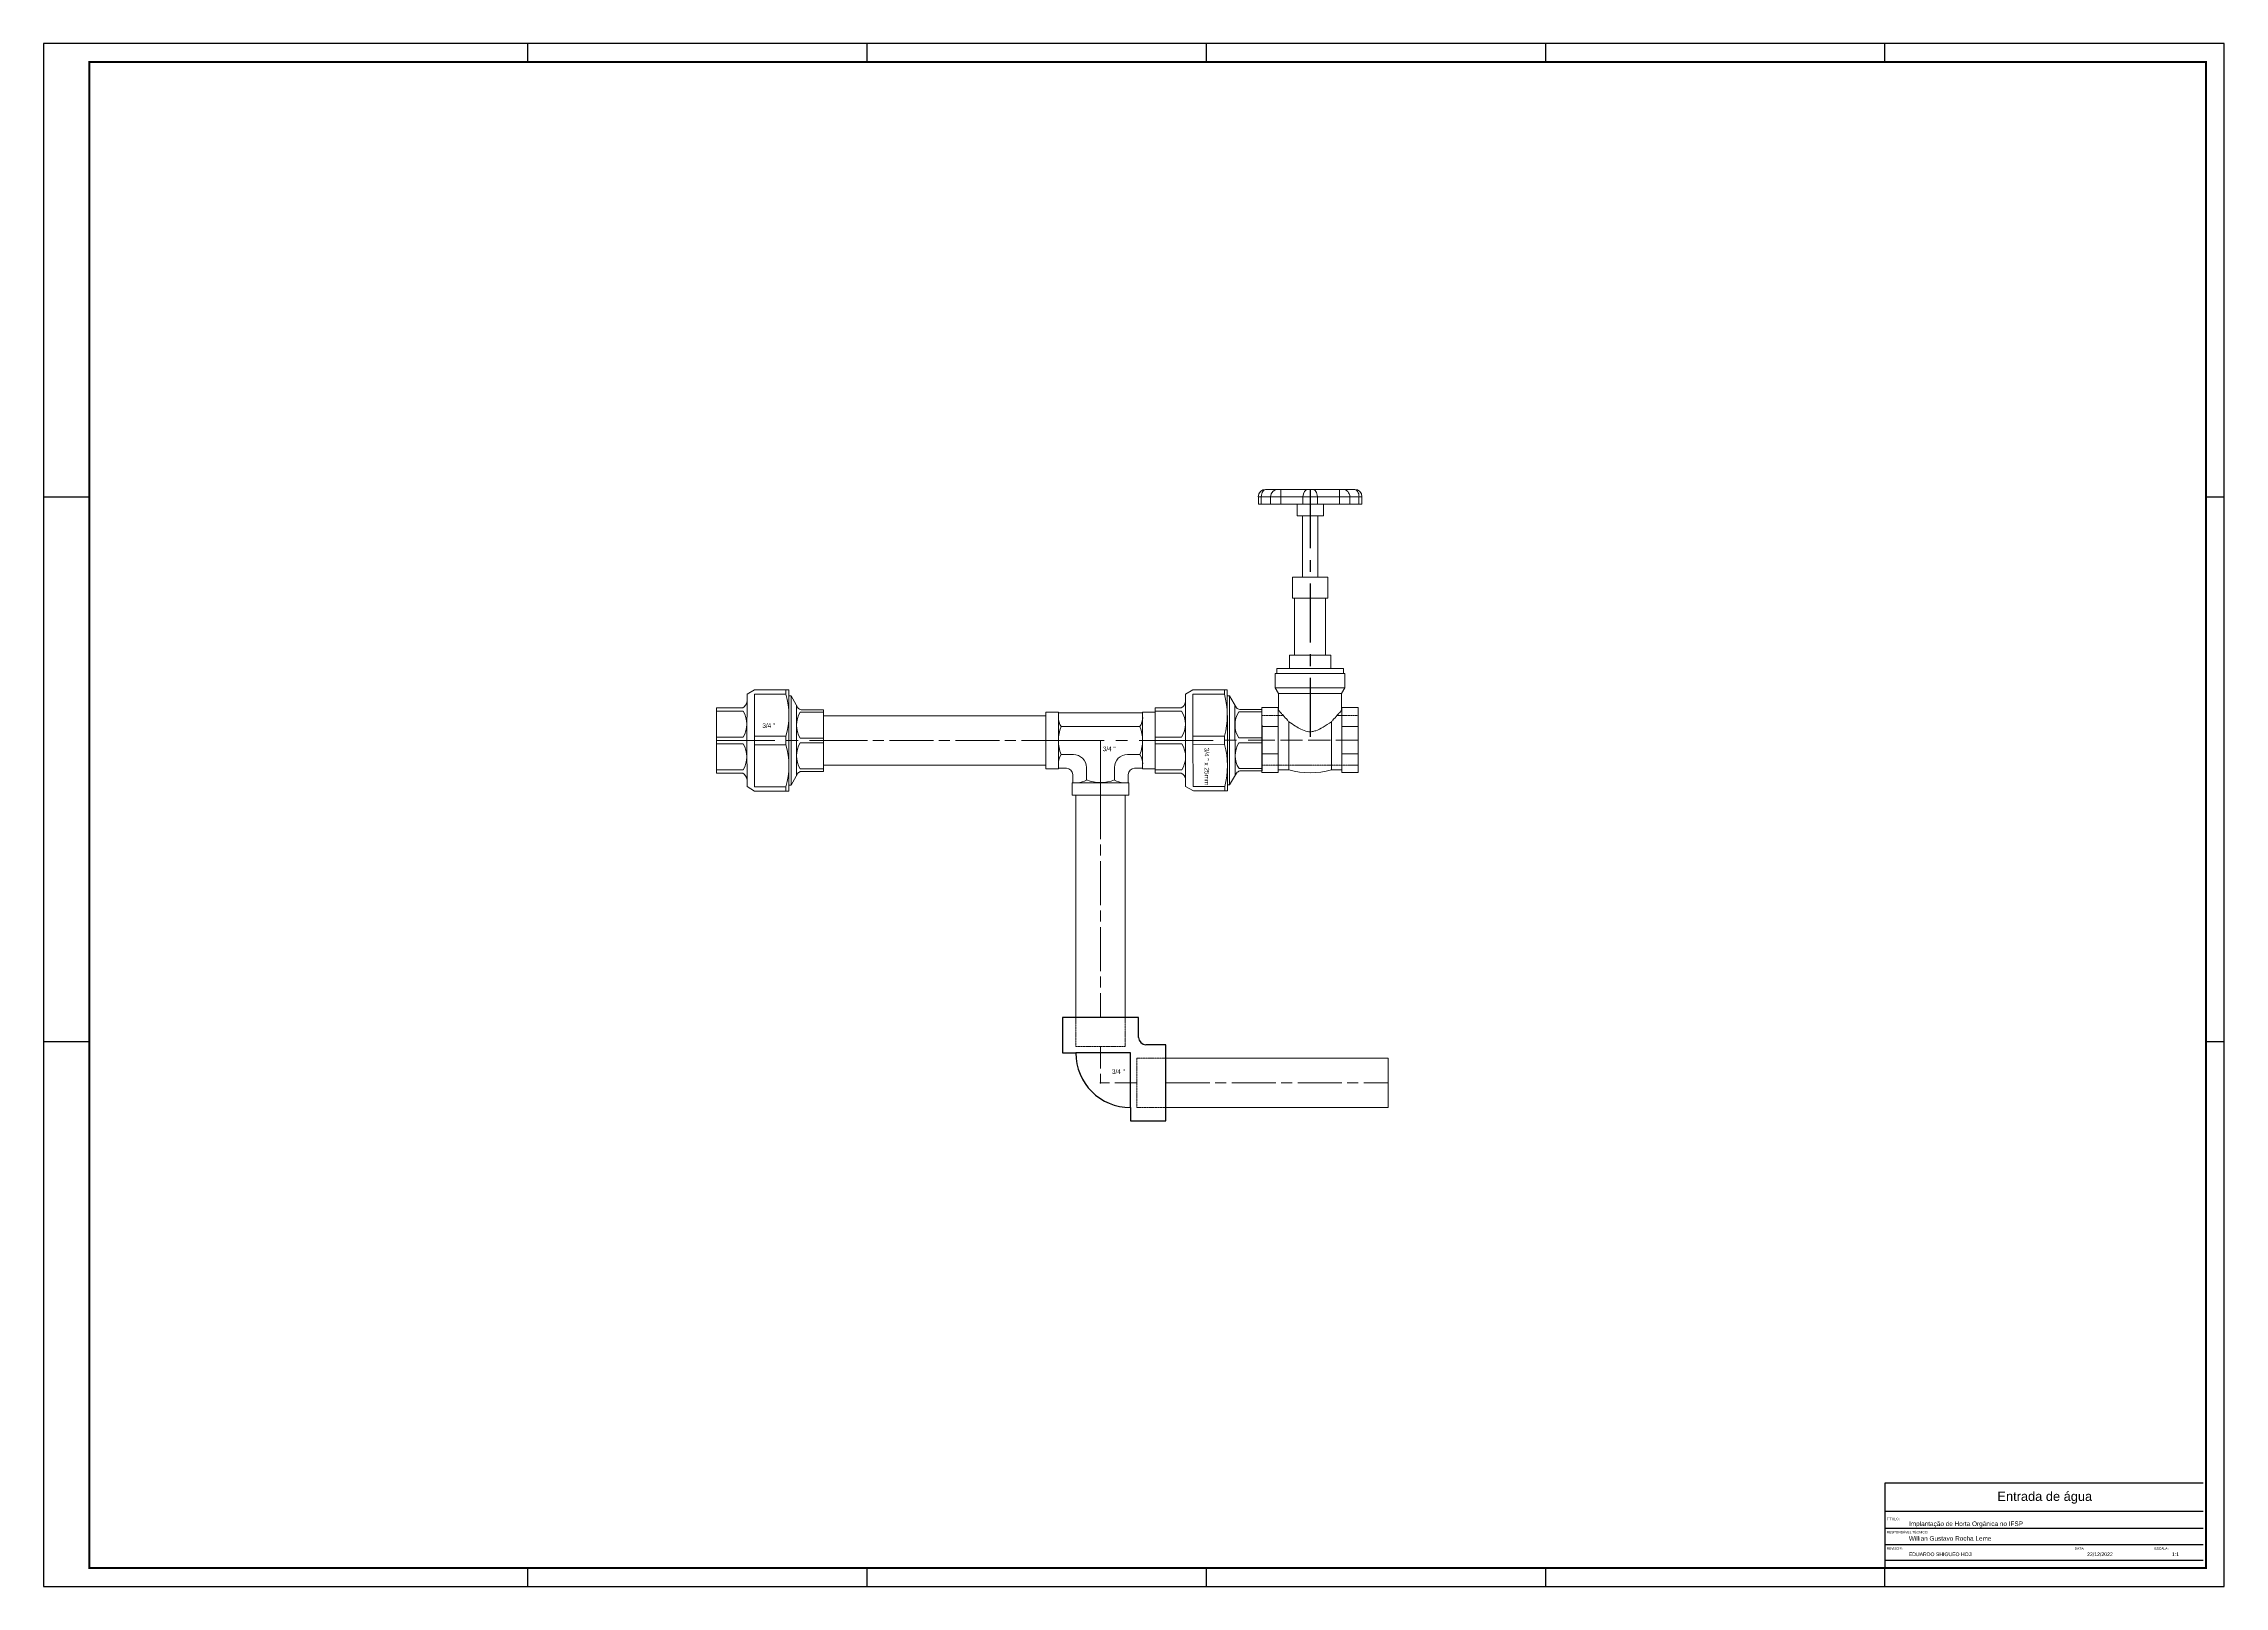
# Model space of a CAD drawing. Header units: millimetres. Extents: x -50 to 1139, y 20 to 861.
import ezdxf

# ---------------------------------------------------------------- set-up
doc = ezdxf.new("R2010")
doc.units = ezdxf.units.MM
for name, pattern in [('ACAD_ISO02W100', [15, 12, -3]), ('ACAD_ISO08W100', [36, 24, -3, 6, -3]), ('CENTER', [50.8, 31.75, -6.35, 6.35, -6.35]), ('PHANTOM2', [1.25, 0.625, -0.125, 0.125, -0.125, 0.125, -0.125])]:
    doc.linetypes.add(name, pattern=pattern)
doc.layers.add('1', color=7, linetype='Continuous')
doc.layers.add('ARQ-FOLHA', color=7, linetype='Continuous')
for name, color, linetype, lineweight in [('2', 8, 'PHANTOM2', 0), ('CENTER', 1, 'ACAD_ISO08W100', 0), ('RD0.25_CL', 1, 'CENTER', 25)]:
    doc.layers.add(name, color=color, linetype=linetype, lineweight=lineweight)
doc.layers.add('BANTU', color=8, linetype='ACAD_ISO02W100', lineweight=0, plot=False)
doc.styles.add('arial', font='arial.ttf')

# ---------------------------------------------------------------- blocks, each defined once
blk = doc.blocks.new('FOLHA A0')
at = {"layer": 'ARQ-FOLHA'}
for p, q in [((1189, 0), (0, 0)), ((0, 0), (0, -841)), ((264, -10), (264, 0)), ((449, -10), (449, 0)), ((634, -10), (634, 0)), ((819, -10), (819, 0)), ((1004, -10), (1004, 0)), ((1189, -841), (1189, 0)), ((0, -247), (25, -247)), ((1179, -247), (1189, -247)), ((0, -544), (25, -544)), ((1179, -544), (1189, -544)), ((264, -841), (264, -831)), ((449, -841), (449, -831)), ((634, -841), (634, -831)), ((819, -841), (819, -831)), ((1004, -841), (1004, -831))]:
    blk.add_line(p, q, dxfattribs=at)
at = {"layer": 'ARQ-FOLHA', "const_width": 1}
blk.add_lwpolyline([(1179, -10), (25, -10), (25, -831), (1179, -831), (1179, -10)], dxfattribs=at)
at = {"layer": 'ARQ-FOLHA'}
blk.add_lwpolyline([(0, -841), (1189, -841)], dxfattribs=at)
blk = doc.blocks.new('3P4 PIPE')
at = {"layer": '1', "lineweight": 0}
blk.add_lwpolyline([(-121.3, 13.5), (0, 13.5), (0, -13.5), (-121.3, -13.5)], close=True, dxfattribs=at)
at = {"layer": 'CENTER', "lineweight": 0}
blk.add_line((-121.3, 0), (0, 0), dxfattribs=at)
blk = doc.blocks.new('3P4 STOP VALVE 2')
at = {"layer": '1', "linetype": 'ByBlock', "lineweight": -2, "extrusion": (1, -4.28626e-16, 1.95719e-32)}
for p, q in [((-52.3, 131.2), (-53.8, 131.2)), ((-53.8, 127.2), (-53.8, 131.2)), ((-52.3, 127.2), (-52.3, 131.2)), ((-52.3, 131.2), (-47.3, 131.2)), ((-49.9, 135.2), (-49.4, 135.2)), ((-43.3, 135.2), (-49.4, 135.2)), ((-47.3, 127.2), (-47.3, 131.2)), ((-41.8, 131.2), (-47.3, 131.2)), ((-43.3, 135.2), (-41.7, 135.2)), ((-41.8, 127.2), (-41.8, 131.2)), ((-41.8, 131.2), (-29.8, 131.2)), ((-27, 135.2), (-41.7, 135.2)), ((-29.8, 127.2), (-29.8, 131.2)), ((-22, 131.2), (-29.8, 131.2)), ((-27, 135.2), (-24.8, 135.2)), ((-10.1, 135.2), (-24.8, 135.2)), ((-22, 127.2), (-22, 131.2)), ((-22, 131.2), (-10.1, 131.2)), ((-10.1, 135.2), (-8.5, 135.2)), ((-10.1, 127.2), (-10.1, 131.2)), ((-4.5, 131.2), (-10.1, 131.2)), ((-2.4, 135.2), (-8.5, 135.2)), ((-4.5, 127.2), (-4.5, 131.2)), ((-4.5, 131.2), (0.4, 131.2)), ((-2.4, 135.2), (-2, 135.2)), ((0.4, 127.2), (0.4, 131.2)), ((2, 131.2), (0.4, 131.2)), ((2, 127.2), (2, 131.2)), ((-53.8, 127.2), (-52.3, 127.2)), ((-47.3, 127.2), (-52.3, 127.2)), ((-47.3, 127.2), (-41.8, 127.2)), ((-29.8, 127.2), (-41.8, 127.2)), ((-33, 120.9), (-33, 127.2)), ((-18.8, 120.9), (-33, 120.9)), ((-30.1, 87.8), (-30.1, 120.9)), ((-29.8, 127.2), (-22, 127.2)), ((-10.1, 127.2), (-22, 127.2)), ((-21.7, 87.8), (-21.7, 120.9)), ((-18.8, 120.9), (-18.8, 127.2)), ((-10.1, 127.2), (-4.5, 127.2)), ((0.4, 127.2), (-4.5, 127.2)), ((0.4, 127.2), (2, 127.2)), ((-16.4, 87.8), (-35.5, 87.8)), ((-35.5, 76.6), (-35.5, 87.8)), ((-16.4, 76.6), (-16.4, 87.8)), ((-16.4, 76.6), (-35.5, 76.6)), ((-34.3, 45.9), (-34.3, 76.6)), ((-17.6, 45.9), (-17.6, 76.6)), ((-44.7, 35.9), (-7.2, 35.9)), ((-44.7, 35.9), (-44.7, 28.3)), ((-43.9, 38.7), (-8, 38.7)), ((-43.9, 38.7), (-43.9, 35.9)), ((-37.1, 45.9), (-14.8, 45.9)), ((-37.1, 45.9), (-37.1, 38.7)), ((-14.8, 45.9), (-14.8, 38.7)), ((-8, 38.7), (-8, 35.9)), ((-7.2, 35.9), (-7.2, 28.3)), ((-7.2, 28.3), (-44.7, 28.3)), ((-42.9, 25.2), (-44.7, 28.3)), ((-9, 25.2), (-42.9, 25.2)), ((-42.9, 16), (-42.9, 25.2)), ((-9, 25.2), (-7.2, 28.3)), ((-9, 16), (-9, 25.2)), ((-51.9, 17.6), (-43.1, 17.6)), ((-51.9, 17.6), (-43.1, 17.6)), ((-51.9, 17.6), (-51.9, 7.3)), ((-51.9, 17.6), (-51.9, 17.6)), ((-43.1, 7.3), (-43.1, 17.6)), ((-43.1, 17.6), (-43.1, 17.6)), ((-43.1, 16), (-42.9, 16)), ((-9, 16), (-8.8, 16)), ((-8.8, 17.6), (0, 17.6)), ((-8.8, 17.6), (0, 17.6)), ((-8.8, 17.6), (-8.8, 17.6)), ((-8.8, 17.6), (-8.8, 7.3)), ((-8.8, -16), (-8.8, 16)), ((0, 7.3), (0, 17.6)), ((0, 17.6), (0, 17.6)), ((-51.9, 7.3), (-43.1, 7.3)), ((-51.9, 7.3), (-51.9, -7.3)), ((-43.1, -7.3), (-43.1, 7.3)), ((-37.4, -16), (-37.4, 9.9)), ((-14.5, -16), (-14.5, 9.9)), ((-8.8, 7.3), (0, 7.3)), ((-8.8, 7.3), (-8.8, -7.3)), ((0, -7.3), (0, 7.3)), ((-51.9, -7.3), (-43.1, -7.3)), ((-51.9, -7.3), (-51.9, -17.5)), ((-43.1, -17.5), (-43.1, -7.3)), ((-8.8, -1.6), (-8.8, -1.6)), ((-8.8, -7.3), (0, -7.3)), ((-8.8, -7.3), (-8.8, -17.5)), ((0, -17.5), (0, -7.3)), ((-51.9, -17.5), (-43.1, -17.5)), ((-43.1, -16), (-37.4, -16)), ((-14.5, -16), (-8.8, -16)), ((-8.8, -17.5), (0, -17.5))]:
    blk.add_line(p, q, dxfattribs=at)
at = {"layer": '1', "linetype": 'ByBlock', "lineweight": -2, "extrusion": (-2.62458e-32, -6.12323e-17, -1)}
for centre, radius, start, end in [((49.9, 131.2), 3.99, 0, 90), ((2, 131.2), 3.99, 90, 180), ((25.9, 24.3), 41.9, 254.1285, 285.8673)]:
    blk.add_arc(centre, radius, start, end, dxfattribs=at)
at = {"layer": '1', "linetype": 'ByBlock', "lineweight": -2, "extrusion": (-2.62458e-32, -1.06894e-16, -1)}
for centre, major_axis, ratio, start_param, end_param in [((-43.3, 131.2), (0, 3.99), 0.999893, 4.712389, 6.283185), ((-41.7, 131.2), (0, -3.99), 0.01431, 1.570796, 3.141593), ((-10.1, 131.2), (0, -3.99), 0.014595, 3.141593, 4.712389), ((-8.5, 131.2), (0, 3.99), 0.999896, 6.283185, 7.853982), ((-2.4, 131.2), (0, 3.99), 0.717258, 6.283185, 7.853982)]:
    blk.add_ellipse(centre, major_axis=major_axis, ratio=ratio, start_param=start_param, end_param=end_param, dxfattribs=at)
at = {"layer": '1', "linetype": 'ByBlock', "lineweight": -2}
blk.add_ellipse((-27, 131.2), major_axis=(0, -3.99), ratio=0.696808, start_param=3.141593, end_param=4.712389, dxfattribs=at)
for points, knots in [([(-52.3, 131.2), (-52.3, 131.8), (-52.2, 132.3), (-51.9, 133.2), (-51.7, 133.7), (-51.2, 134.4), (-50.8, 134.7), (-50.2, 135.1), (-49.8, 135.2), (-49.4, 135.2)], [0, 0, 0, 0, 0.392699, 0.392699, 0.785398, 0.785398, 1.178097, 1.178097, 1.570796, 1.570796, 1.570796, 1.570796]), ([(-22, 131.2), (-22, 131.8), (-22.1, 132.3), (-22.4, 133.2), (-22.6, 133.7), (-23.1, 134.4), (-23.4, 134.7), (-24.1, 135.1), (-24.5, 135.2), (-24.8, 135.2)], [0, 0, 0, 0, 0.392699, 0.392699, 0.785398, 0.785398, 1.178097, 1.178097, 1.570796, 1.570796, 1.570796, 1.570796]), ([(-42.9, 16), (-42.9, 16), (-42.8, 15.9), (-42.7, 15.8), (-42.6, 15.7), (-42.3, 15.4), (-42.2, 15.2), (-41.8, 14.8), (-41.6, 14.6), (-41.1, 14), (-40.7, 13.7), (-40, 12.9), (-39.6, 12.4), (-38.8, 11.5), (-38.3, 11), (-37.7, 10.3), (-37.5, 10.1), (-37.4, 9.9)], [20.239553, 20.239553, 20.239553, 20.239553, 22.470797, 22.470797, 24.702041, 24.702041, 26.933285, 26.933285, 29.164529, 29.164529, 31.993173, 31.993173, 34.821818, 34.821818, 37.650462, 37.650462, 38.758729, 38.758729, 38.758729, 38.758729]), ([(-14.5, 9.9), (-14.3, 10.1), (-14.1, 10.3), (-13.5, 11), (-13.1, 11.5), (-12.2, 12.4), (-11.8, 12.9), (-11.1, 13.7), (-10.8, 14), (-10.3, 14.6), (-10.1, 14.8), (-9.7, 15.2), (-9.5, 15.4), (-9.2, 15.7), (-9.1, 15.8), (-9, 15.9), (-9, 16), (-9, 16)], [1.720759, 1.720759, 1.720759, 1.720759, 2.827784, 2.827784, 5.655567, 5.655567, 8.483351, 8.483351, 11.311134, 11.311134, 13.541956, 13.541956, 15.772778, 15.772778, 18.0036, 18.0036, 20.234422, 20.234422, 20.234422, 20.234422]), ([(-37.4, 9.9), (-36.3, 9.2), (-35.1, 8.3), (-32.9, 7), (-31.9, 6.4), (-29.7, 5.4), (-28.5, 4.9), (-26.5, 4.5), (-25.6, 4.5), (-24.2, 4.7), (-23.5, 4.9), (-21.6, 5.5), (-20.3, 6.2), (-17.4, 7.9), (-15.9, 8.9), (-14.5, 9.9)], [0, 0, 0, 0, 6.288399, 6.288399, 10.727635, 10.727635, 15.839636, 15.839636, 19.319734, 19.319734, 21.987435, 21.987435, 27.772479, 27.772479, 34.240574, 34.240574, 34.240574, 34.240574])]:
    blk.add_open_spline(points, degree=3, knots=knots, dxfattribs=at)
at = {"layer": '2', "lineweight": 0}
for p, q in [((-51.9, 13.3), (-40.4, 13.3)), ((-11.4, 13.3), (0, 13.3)), ((0, -13.4), (-51.9, -13.4))]:
    blk.add_line(p, q, dxfattribs=at)
at = {"layer": 'BANTU', "lineweight": 0, "extrusion": (1, -4.28626e-16, 1.95719e-32)}
blk.add_line((0, 0), (-51.9, 0), dxfattribs=at)
at = {"layer": 'RD0.25_CL'}
blk.add_line((-25.9, 135.2), (-25.9, 0), dxfattribs=at)
blk = doc.blocks.new('3P4 90 ELL SOCKOLET SIDE')
at = {"layer": '1'}
for p, q in [((-16.4, 20.9), (-35.9, 20.9)), ((-35.9, 20.9), (-35.9, -20.9)), ((-16.4, 13.6), (-16.4, 20.9)), ((-16.4, 13.6), (-16.4, -16.4)), ((-35.9, -20.9), (-24.9, -20.9)), ((-16.4, -16.4), (13.6, -16.4)), ((20.9, -16.4), (13.6, -16.4)), ((20.9, -35.9), (20.9, -16.4)), ((-20.9, -24.9), (-20.9, -35.9)), ((-20.9, -35.9), (20.9, -35.9))]:
    blk.add_line(p, q, dxfattribs=at)
for centre, radius in [((-16.4, -16.4), 30), ((-24.9, -24.9), 3.98)]:
    blk.add_arc(centre, radius, 0, 90, dxfattribs=at)
blk.add_point((0, 0), dxfattribs=at)
blk.add_point((0, 0), dxfattribs=at)
at = {"layer": '2', "lineweight": 0}
for p, q in [((-35.9, 13.6), (-19.9, 13.6)), ((-19.9, 13.6), (-19.9, -13.6)), ((-19.9, -13.6), (-35.9, -13.6)), ((-13.6, -35.9), (-13.6, -19.9)), ((-13.6, -19.9), (13.6, -19.9)), ((13.6, -19.9), (13.6, -35.9))]:
    blk.add_line(p, q, dxfattribs=at)
at = {"layer": 'BANTU', "lineweight": 0}
for p in [(-19.9, 0), (0, -19.9)]:
    blk.add_line(p, (0, 0), dxfattribs=at)

msp = doc.modelspace()

# ---------------------------------------------------------------- linework, layer by layer
at = {"lineweight": 9}
for p, q in [((503.5, 496.2), (549.4, 496.2)), ((548, 488.7), (505, 488.7)), ((503.5, 466), (507.9, 466)), ((503.5, 466), (507.9, 466)), ((505, 473.5), (511.7, 473.5)), ((518.9, 459.6), (518.9, 466.3)), ((534.1, 459.6), (534.1, 466.3)), ((548, 473.5), (541.2, 473.5)), ((549.4, 466), (545, 466)), ((541.5, 458.1), (541.5, 462.5))]:
    msp.add_line(p, q, dxfattribs=at)
at = {"color": 1, "linetype": 'CENTER', "lineweight": 9}
for p, q in [((496.7, 481.1), (556.2, 481.1)), ((526.5, 451.6), (526.5, 481.1))]:
    msp.add_line(p, q, dxfattribs=at)
for points in [[(317.1, 481.1), (375.4, 481.1)], [(556.2, 481.1), (614.6, 481.3)]]:
    msp.add_lwpolyline(points, dxfattribs=at)
at = {"lineweight": 9}
for centre, radius, start, end in [((507.7, 462.4), 3.69, 2.9036, 87.0964), ((511.6, 466.3), 7.24, 0.876, 89.5493), ((541.3, 466.3), 7.24, 90.4507, 179.124), ((545.2, 462.4), 3.69, 92.9036, 177.0964)]:
    msp.add_arc(centre, radius, start, end, dxfattribs=at)
at = {"layer": '1', "lineweight": 0}
for p, q in [((357.8, 456.8), (357.8, 505.4)), ((360.8, 500.2), (360.8, 462)), ((596.9, 456.9), (596.8, 505.5)), ((599.8, 500.3), (599.9, 462.1)), ((317.1, 499), (317.1, 463.3)), ((317.1, 499), (331.4, 499)), ((375.4, 497.9), (363.3, 497.9)), ((375.4, 481.1), (375.4, 497.9)), ((496.7, 496.6), (503.5, 496.6)), ((496.7, 465.7), (496.7, 496.6)), ((503.5, 496.6), (503.5, 465.7)), ((503.5, 496.2), (503.5, 466)), ((556.2, 496.6), (549.4, 496.6)), ((549.4, 496.6), (549.4, 465.7)), ((556.2, 499), (556.3, 463.3)), ((556.2, 499), (570.4, 499)), ((556.2, 465.7), (556.2, 496.6)), ((614.5, 498), (602.4, 498)), ((614.6, 481.3), (614.5, 498)), ((375.4, 481.1), (375.4, 464.3)), ((614.6, 481.3), (614.6, 464.5)), ((375.4, 464.3), (363.3, 464.3)), ((503.5, 465.7), (496.7, 465.7)), ((549.4, 465.7), (556.2, 465.7)), ((614.6, 464.5), (602.5, 464.5)), ((317.1, 463.3), (331.4, 463.3)), ((511, 451.4), (511, 458.1)), ((511, 458.1), (541.9, 458.1)), ((511.4, 462.5), (511.4, 458.1)), ((541.9, 458.1), (541.9, 451.4)), ((556.3, 463.3), (570.5, 463.3)), ((541.9, 451.4), (511, 451.4))]:
    msp.add_line(p, q, dxfattribs=at)
for points in [[(331.4, 499, 0.260184), (333.7, 502.2, 0.381664)], [(355, 506.3, -0.13614), (355, 483.4), (337.8, 483.4)], [(357.8, 456.8), (361.5, 463.3, -0.160231), (363.3, 464.3), (375.4, 464.3), (375.4, 481.1), (375.4, 497.9), (363.3, 497.9, -0.160231), (361.5, 498.9), (357.8, 505.4)], [(570.4, 499, 0.260184), (572.8, 502.2, 0.381664)], [(594, 506.4, -0.13614), (594.1, 483.5), (576.9, 483.5)], [(596.9, 456.9), (600.6, 463.4, -0.160231), (602.5, 464.5), (614.6, 464.5), (614.6, 481.3), (614.5, 498), (602.4, 498, -0.160231), (600.6, 499), (596.8, 505.5)], [(317.1, 497.1), (331.6, 497.1, -0.29368), (331.6, 483), (317.1, 483)], [(375.4, 496.6), (362.8, 496.6, 0.29368), (362.8, 482.4), (375.4, 482.4)], [(556.2, 497.1), (570.7, 497.1, -0.29368), (570.7, 483), (556.2, 483)], [(614.5, 496.7), (601.9, 496.7, 0.29368), (601.9, 482.5), (614.6, 482.6)], [(317.1, 465.1), (331.6, 465.1, 0.29368), (331.6, 479.3), (317.1, 479.3)], [(355, 455.9, 0.13614), (355, 478.8), (337.8, 478.8)], [(375.4, 465.7), (362.8, 465.7, -0.29368), (362.8, 479.8), (375.4, 479.8)], [(556.2, 465.1), (570.8, 465.1, 0.29368), (570.8, 479.3), (556.2, 479.3)], [(594.2, 456, 0.13614), (594.1, 478.9), (576.9, 478.8)], [(614.6, 465.8), (602, 465.8, -0.29368), (601.9, 479.9), (614.6, 479.9)], [(331.4, 463.3, -0.260184), (333.7, 460, -0.381664)], [(570.5, 463.3, -0.260184), (572.9, 460.1, -0.381664)]]:
    msp.add_lwpolyline(points, format="xyb", dxfattribs=at)
for points in [[(333.7, 481.1), (333.8, 456), (337.9, 453.5), (356.5, 453.5), (356.5, 481.1), (356.5, 508.7), (337.9, 508.7), (333.8, 506.3)], [(572.8, 481.2), (572.9, 456), (577.1, 453.6), (595.7, 453.6), (595.7, 481.2), (595.6, 508.8), (576.9, 508.7), (572.8, 506.3)]]:
    msp.add_lwpolyline(points, close=True, dxfattribs=at)
for points in [[(355, 506.3), (337.8, 506.3), (337.8, 481.1), (337.8, 455.9), (355, 455.9)], [(355, 506.3), (355, 508.7)], [(357.8, 505.4), (356.5, 505.4)], [(594, 506.4), (576.8, 506.4), (576.9, 481.2), (577, 456), (594.2, 456)], [(594, 506.4), (594, 508.8)], [(596.8, 505.5), (595.6, 505.5)], [(355, 478.8), (355, 481.1), (355, 483.4)], [(594.1, 478.9), (594.1, 481.2), (594.1, 483.5)], [(355, 455.9), (355, 453.5)], [(357.8, 456.8), (356.5, 456.8)], [(594.2, 456), (594.2, 453.6)], [(596.9, 456.9), (595.7, 456.9)]]:
    msp.add_lwpolyline(points, dxfattribs=at)
for centre, radius, start, end in [((514.3, 494.2), 10.8, 182.5086, 210.4192), ((523.8, 481.1), 20.3, 158.038, 201.962), ((538.7, 494.2), 10.8, 329.5808, 357.4914), ((529.1, 481.1), 20.3, 338.038, 21.962), ((514.3, 468), 10.8, 149.5808, 177.4914), ((538.7, 468), 10.8, 2.5086, 30.4192), ((513.4, 468.9), 10.8, 272.5014, 300.4265), ((526.5, 478.5), 20.3, 248.0374, 291.9626), ((539.5, 468.9), 10.8, 239.5808, 267.4914)]:
    msp.add_arc(centre, radius, start, end, dxfattribs=at)
at = {"layer": 'ARQ-FOLHA'}
for p, q in [((1127.7, 76.3), (954.2, 76.3)), ((954.2, 76.3), (954.2, 30)), ((954.2, 63.2), (954.2, 63.2)), ((1127.7, 60.8), (954.2, 60.8)), ((954.2, 53.7), (954.2, 53.7)), ((1127.7, 51.6), (954.2, 51.6)), ((1127.7, 42.6), (954.2, 42.6)), ((1127.7, 34.2), (954.2, 34.2))]:
    msp.add_line(p, q, dxfattribs=at)

# ---------------------------------------------------------------- block references
at = {"layer": '1', "lineweight": 0, "xscale": 1.011235955055739, "yscale": 1.011235955055739, "zscale": 1.011235955055739}
msp.add_blockref('3P4 STOP VALVE 2', (667, 481.3), dxfattribs=at)
at = {"layer": '1', "lineweight": 0}
for p in [(496.7, 481.1), (683.3, 294.5)]:
    msp.add_blockref('3P4 PIPE', p, dxfattribs=at)
at = {"layer": '1', "lineweight": 0, "rotation": 270}
msp.add_blockref('3P4 PIPE', (526.5, 330.1), dxfattribs=at)
at = {"layer": '1', "lineweight": 0, "xscale": 0.9925956609533363, "yscale": 0.9925956609533363, "zscale": 0.9925956609533363, "rotation": 180}
msp.add_blockref('3P4 90 ELL SOCKOLET SIDE', (526.5, 294.5), dxfattribs=at)
at = {"layer": 'ARQ-FOLHA'}
msp.add_blockref('FOLHA A0', (-49.8, 861), dxfattribs=at)

# ---------------------------------------------------------------- texts
at = {"char_height": 2.5, "attachment_point": 1}
for insert in [(342.1, 490.5), (527.7, 477.8), (532.7, 301.9)]:
    msp.add_mtext('\\fArial|b0|i0;3/4 "', dxfattribs=dict(at, insert=insert))
at = {"insert": (585.7, 477.2), "char_height": 2.5, "attachment_point": 1, "rotation": 270}
msp.add_mtext('\\fArial|b0|i0;3/4 " x 25mm', dxfattribs=at)
at = {"layer": 'ARQ-FOLHA', "style": 'arial'}
for s, height, p in [('Entrada de água', 5, (1015.5, 66.6)), ('RESPONSÁVEL TÉCNICO:', 1.3, (955.1, 48.9)), ('TÍTULO:', 1.3, (955.2, 56.1)), ('Implantação de Horta Orgânica no IFSP', 2.5, (967.3, 52.9)), ('REVISOR:', 1.3, (955.1, 40)), ('Willian Gustavo Rocha Leme', 2.5, (967.2, 44.9)), ('EDUARDO SHIGUEO HOJI', 2, (967.2, 36.5)), ('DATA:', 1.3, (1057.6, 40)), ('22/12/2022', 2, (1064.4, 36.5)), ('ESCALA:', 1.3, (1101.1, 40)), ('1:1', 2, (1110.6, 36.5))]:
    msp.add_text(s, height=height, dxfattribs=at).set_placement(p)

doc.saveas('drawing.dxf')
